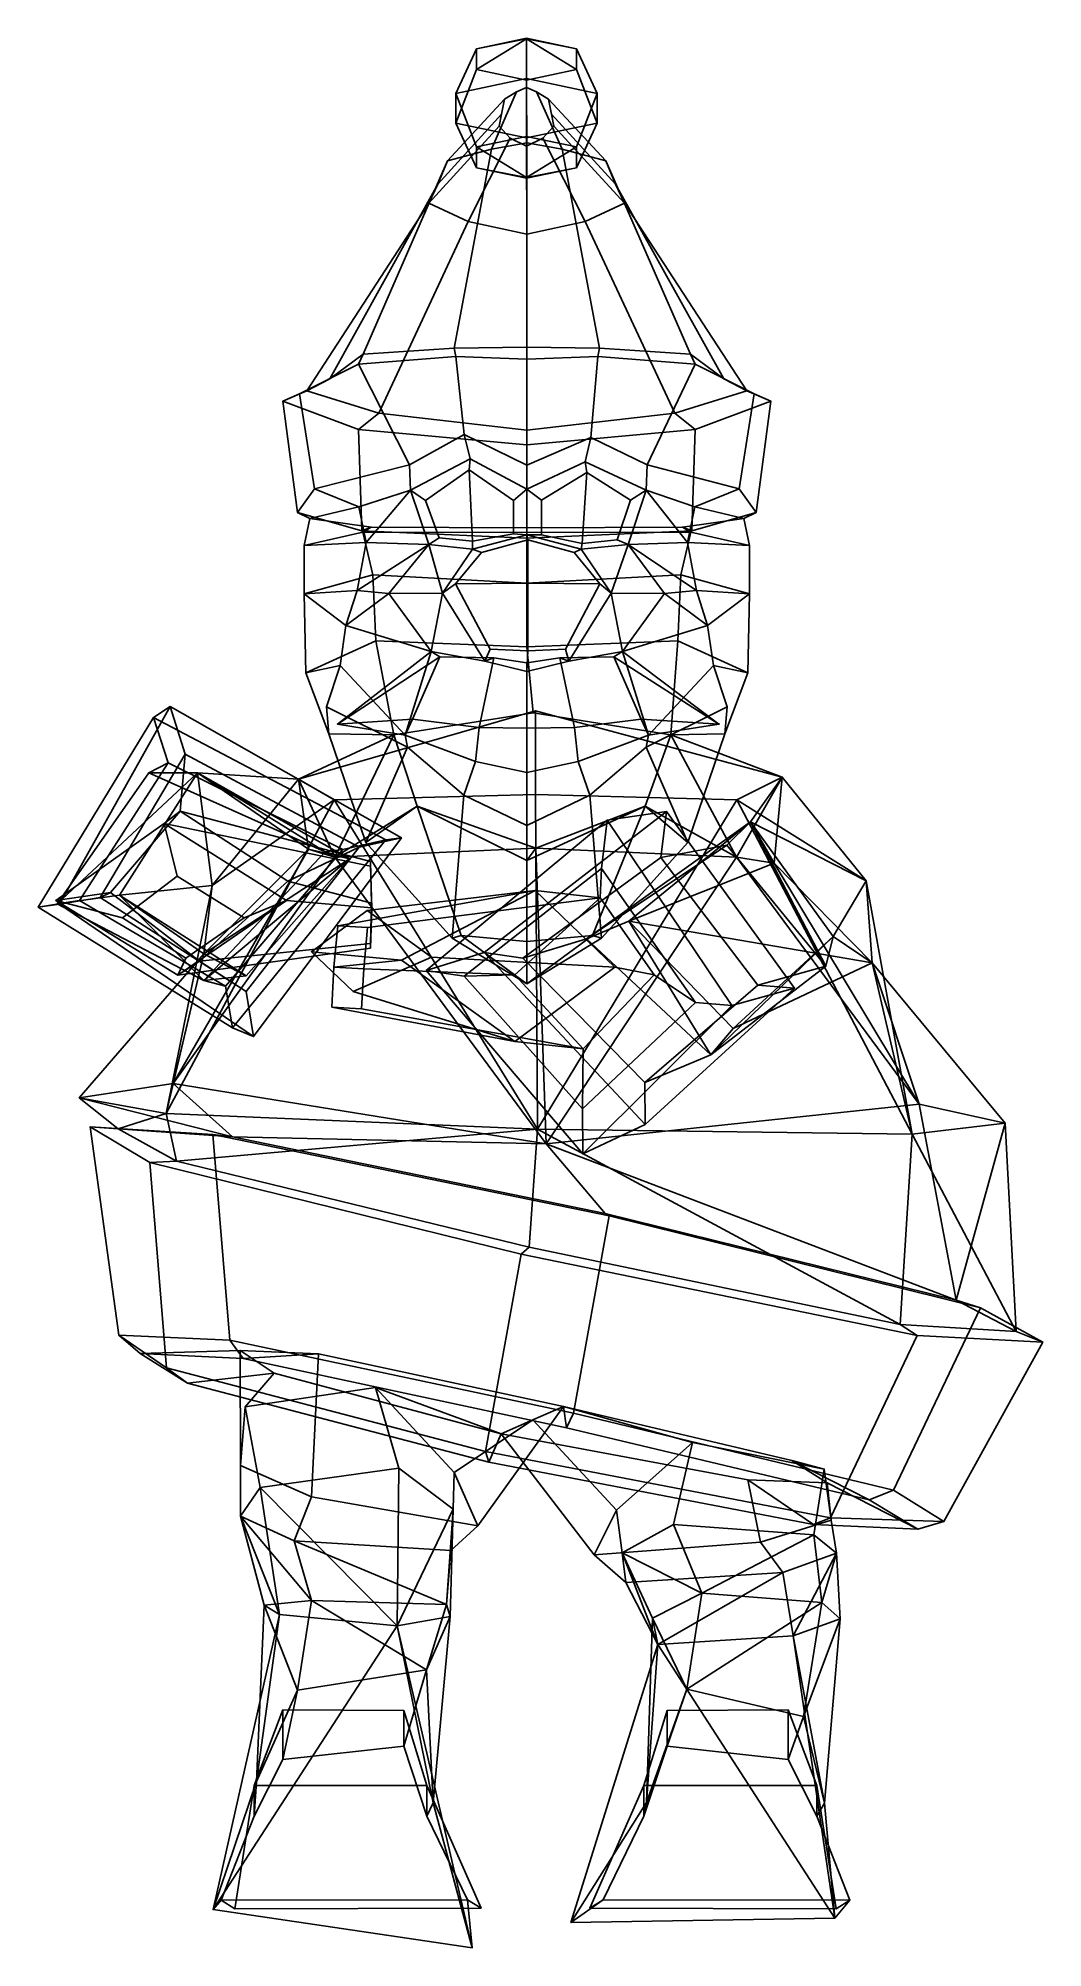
# Model space of a CAD drawing. Extents: x -137 to 136, y -164 to 357.
import ezdxf

# ---------------------------------------------------------------- set-up
doc = ezdxf.new("R2010")
doc.units = 0

msp = doc.modelspace()

# ---------------------------------------------------------------- linework, layer by layer
for p in [(-55.851849, 170.005066, 79.701439), (48.15472, 170.005066, 79.701439)]:
    msp.add_point(p)
for points in [[(-23.568027, 333.88504, -15.608808), (-17.931019, 348.453094, -12.913069), (-17.931017, 354.173004, -26.702265), (-23.568022, 341.974213, -35.109749)], [(-17.931017, 354.173004, -26.702265), (-4.322124, 357.032959, -33.596916), (-4.322122, 346.018768, -44.860191), (-23.568022, 341.974213, -35.109749)], [(-4.322131, 345.59314, -6.018468), (-4.322127, 356.856659, -17.508121), (-17.931019, 348.453094, -12.913069)], [(-17.931019, 348.453094, -12.913069), (-4.322127, 356.856659, -17.508121), (-17.931017, 354.173004, -26.702265)], [(-4.322127, 356.856659, -17.508121), (-4.322124, 357.032959, -33.596916), (-17.931017, 354.173004, -26.702265)], [(-4.322131, 345.59314, -6.018468), (9.286794, 348.453094, -12.913064), (-4.322127, 356.856659, -17.508121)], [(-4.322127, 356.856659, -17.508121), (9.286798, 354.172974, -26.702261), (-4.322124, 357.032959, -33.596916)], [(9.286794, 348.453094, -12.913064), (9.286798, 354.172974, -26.702261), (-4.322127, 356.856659, -17.508121)], [(9.286798, 354.172974, -26.702261), (14.92377, 341.974182, -35.109745), (-4.322122, 346.018768, -44.860191), (-4.322124, 357.032959, -33.596916)], [(14.923766, 333.88501, -15.608803), (14.92377, 341.974182, -35.109745), (9.286798, 354.172974, -26.702261), (9.286794, 348.453094, -12.913064)], [(-4.322131, 329.840454, -5.858391), (-4.322131, 345.59314, -6.018468), (-17.931019, 348.453094, -12.913069), (-23.568027, 333.88504, -15.608808)], [(-17.931015, 327.406097, -37.805435), (-23.568022, 341.974213, -35.109749), (-4.322122, 346.018768, -44.860191), (-4.322122, 330.266083, -44.700085)], [(-4.322131, 329.840454, -5.858391), (14.923766, 333.88501, -15.608803), (9.286794, 348.453094, -12.913064), (-4.322131, 345.59314, -6.018468)], [(9.286797, 327.406097, -37.805431), (-4.322122, 330.266083, -44.700085), (-4.322122, 346.018768, -44.860191), (14.92377, 341.974182, -35.109745)], [(-10.368038, 340.445465, -14.38076), (-11.118054, 336.335846, -16.111441), (-28.515779, 317.230652, 27.775629), (-25.837151, 323.623657, 38.336628)], [(-7.027538, 342.440765, -13.540477), (-10.368038, 340.445465, -14.38076), (-25.837151, 323.623657, 38.336628), (-13.906793, 326.727539, 43.464153)], [(-23.568027, 333.88504, -15.608808), (-23.568022, 341.974213, -35.109749), (-17.931015, 327.406097, -37.805435), (-17.931017, 321.686218, -24.016239)], [(-4.332116, 343.605194, -13.050086), (-7.027538, 342.440765, -13.540477), (-13.906793, 326.727539, 43.464153), (-4.280285, 328.538971, 46.456573)], [(-4.332116, 343.605194, -13.050086), (-4.280285, 328.538971, 46.456573), (5.346222, 326.727539, 43.464157), (-1.636694, 342.440765, -13.540476)], [(-1.636694, 342.440765, -13.540476), (5.346222, 326.727539, 43.464157), (17.276581, 323.623657, 38.336628), (1.703807, 340.445465, -14.380758)], [(1.703807, 340.445465, -14.380758), (17.276581, 323.623657, 38.336628), (19.955204, 317.230652, 27.775633), (2.453821, 336.335846, -16.111439)], [(14.923766, 333.88501, -15.608803), (9.286794, 321.686188, -24.016233), (9.286797, 327.406097, -37.805431), (14.92377, 341.974182, -35.109745)], [(-11.118054, 336.335846, -16.111441), (-11.804714, 333.020844, -17.507483), (-30.968136, 312.073792, 19.25668), (-28.515779, 317.230652, 27.775629)], [(-4.322131, 329.840454, -5.858391), (-23.568027, 333.88504, -15.608808), (-17.931017, 321.686218, -24.016239), (-4.322128, 318.826263, -17.121637)], [(-4.322131, 329.840454, -5.858391), (-4.322128, 318.826263, -17.121637), (9.286794, 321.686188, -24.016233), (14.923766, 333.88501, -15.608803)], [(2.453821, 336.335846, -16.111439), (19.955204, 317.230652, 27.775633), (22.407568, 312.073792, 19.256683), (3.140483, 333.020844, -17.507481)], [(-11.804714, 333.020844, -17.507483), (-8.80377, 329.780365, -18.872124), (-20.250475, 307.032806, 10.929214), (-30.968136, 312.073792, 19.25668)], [(-4.252287, 272.82196, 89.103973), (-4.280285, 328.538971, 46.456573), (-13.906793, 326.727539, 43.464153), (-24.04055, 272.490723, 81.676292)], [(-8.80377, 329.780365, -18.872124), (-4.332118, 327.59726, -19.7915), (-4.280288, 303.636749, 5.319067), (-20.250475, 307.032806, 10.929214)], [(-4.322134, 319.002533, -33.210381), (-17.931015, 327.406097, -37.805435), (-4.322122, 330.266083, -44.700085)], [(0.139535, 329.780334, -18.872124), (11.689899, 307.032806, 10.929216), (-4.280288, 303.636749, 5.319067), (-4.332118, 327.59726, -19.7915)], [(-4.322134, 319.002533, -33.210381), (-4.322122, 330.266083, -44.700085), (9.286797, 327.406097, -37.805431)], [(-4.252287, 272.82196, 89.103973), (15.535973, 272.490723, 81.676292), (5.346222, 326.727539, 43.464157), (-4.280285, 328.538971, 46.456573)], [(3.140483, 333.020844, -17.507481), (22.407568, 312.073792, 19.256683), (11.689899, 307.032806, 10.929216), (0.139535, 329.780334, -18.872124)], [(-57.941387, 264.14978, 41.363861), (-48.900856, 270.84729, 68.81105), (-25.837151, 323.623657, 38.336628), (-28.515779, 317.230652, 27.775629)], [(-48.900856, 270.84729, 68.81105), (-24.04055, 272.490723, 81.676292), (-13.906793, 326.727539, 43.464153), (-25.837151, 323.623657, 38.336628)], [(-17.931017, 321.686218, -24.016239), (-17.931015, 327.406097, -37.805435), (-4.322134, 319.002533, -33.210381)], [(9.286794, 321.686188, -24.016233), (-4.322134, 319.002533, -33.210381), (9.286797, 327.406097, -37.805431)], [(40.396286, 270.84729, 68.81105), (17.276581, 323.623657, 38.336628), (5.346222, 326.727539, 43.464157), (15.535973, 272.490723, 81.676292)], [(49.436817, 264.14978, 41.363861), (19.955204, 317.230652, 27.775633), (17.276581, 323.623657, 38.336628), (40.396286, 270.84729, 68.81105)], [(-4.322128, 318.826263, -17.121637), (-17.931017, 321.686218, -24.016239), (-4.322134, 319.002533, -33.210381)], [(-4.322128, 318.826263, -17.121637), (-4.322134, 319.002533, -33.210381), (9.286794, 321.686188, -24.016233)], [(-64.211327, 260.835327, 18.395662), (-57.941387, 264.14978, 41.363861), (-28.515779, 317.230652, 27.775629), (-30.968136, 312.073792, 19.25668)], [(55.706757, 260.835327, 18.395662), (22.407568, 312.073792, 19.256683), (19.955204, 317.230652, 27.775633), (49.436817, 264.14978, 41.363861)], [(-44.623413, 254.756226, -2.34332), (-64.211327, 260.835327, 18.395662), (-30.968136, 312.073792, 19.25668), (-20.250475, 307.032806, 10.929214)], [(36.118835, 254.756226, -2.34332), (11.689899, 307.032806, 10.929216), (22.407568, 312.073792, 19.256683), (55.706757, 260.835327, 18.395662)], [(-4.252287, 250.190887, -21.311735), (-44.623413, 254.756226, -2.34332), (-20.250475, 307.032806, 10.929214), (-4.280288, 303.636749, 5.319067)], [(-4.252287, 250.190887, -21.311735), (-4.280288, 303.636749, 5.319067), (11.689899, 307.032806, 10.929216), (36.118835, 254.756226, -2.34332)], [(-50.143208, 268.168152, 73.422691), (-48.900856, 270.84729, 68.81105), (-57.941387, 264.14978, 41.363861), (-66.240067, 260.093445, 42.773811)], [(-23.651886, 270.233246, 86.581627), (-24.04055, 272.490723, 81.676292), (-48.900856, 270.84729, 68.81105), (-50.143208, 268.168152, 73.422691)], [(-4.252287, 269.485077, 92.697128), (-4.252287, 272.82196, 89.103973), (-24.04055, 272.490723, 81.676292), (-23.651886, 270.233246, 86.581627)], [(-4.252287, 269.485077, 92.697128), (15.147308, 270.233246, 86.581627), (15.535973, 272.490723, 81.676292), (-4.252287, 272.82196, 89.103973)], [(15.147308, 270.233246, 86.581627), (41.638638, 268.168121, 73.422691), (40.396286, 270.84729, 68.81105), (15.535973, 272.490723, 81.676292)], [(41.638638, 268.168121, 73.422691), (57.735493, 260.093445, 42.773811), (49.436817, 264.14978, 41.363861), (40.396286, 270.84729, 68.81105)], [(-36.235794, 240.71051, 79.675201), (-50.143208, 268.168152, 73.422691), (-66.240067, 260.093445, 42.773811), (-62.193001, 234.138611, 61.115154)], [(-21.295059, 248.956299, 90.789642), (-23.651886, 270.233246, 86.581627), (-50.143208, 268.168152, 73.422691), (-36.235794, 240.71051, 79.675201)], [(-4.252288, 240.62735, 95.013657), (-4.252287, 269.485077, 92.697128), (-23.651886, 270.233246, 86.581627), (-21.295059, 248.956299, 90.789642)], [(-4.252288, 240.62735, 95.013657), (13.194208, 248.151917, 90.860016), (15.147308, 270.233246, 86.581627), (-4.252287, 269.485077, 92.697128)], [(13.194208, 248.151917, 90.860016), (28.60326, 240.71051, 79.675209), (41.638638, 268.168121, 73.422691), (15.147308, 270.233246, 86.581627)], [(28.60326, 240.71051, 79.675209), (53.688435, 234.138611, 61.115154), (57.735493, 260.093445, 42.773811), (41.638638, 268.168121, 73.422691)], [(-66.240067, 260.093445, 42.773811), (-57.941387, 264.14978, 41.363861), (-64.211327, 260.835327, 18.395662), (-70.765755, 258.082458, 16.972063)], [(-70.765755, 258.082458, 16.972063), (-64.211327, 260.835327, 18.395662), (-44.623413, 254.756226, -2.34332), (-50.15213, 250.305054, -5.777144)], [(62.261185, 258.082458, 16.972063), (41.647556, 250.305054, -5.777144), (36.118835, 254.756226, -2.34332), (55.706757, 260.835327, 18.395662)], [(57.735493, 260.093445, 42.773811), (62.261185, 258.082458, 16.972063), (55.706757, 260.835327, 18.395662), (49.436817, 264.14978, 41.363861)], [(-62.193001, 234.138611, 61.115154), (-66.240067, 260.093445, 42.773811), (-70.765755, 258.082458, 16.972063), (-66.766418, 227.699249, 23.813349)], [(-66.766418, 227.699249, 23.813349), (-70.765755, 258.082458, 16.972063), (-50.15213, 250.305054, -5.777144), (-49.256802, 222.692017, -2.000514)], [(58.261848, 227.699249, 23.813349), (40.752232, 222.692017, -2.000514), (41.647556, 250.305054, -5.777144), (62.261185, 258.082458, 16.972063)], [(53.688435, 234.138611, 61.115154), (58.261848, 227.699249, 23.813349), (62.261185, 258.082458, 16.972063), (57.735493, 260.093445, 42.773811)], [(-50.15213, 250.305054, -5.777144), (-44.623413, 254.756226, -2.34332), (-4.252287, 250.190887, -21.311735), (-4.252288, 246.19223, -25.531263)], [(-49.256802, 222.692017, -2.000514), (-50.15213, 250.305054, -5.777144), (-4.252288, 246.19223, -25.531263), (-4.252288, 220.68399, -21.668451)], [(41.647556, 250.305054, -5.777144), (-4.252288, 246.19223, -25.531263), (-4.252287, 250.190887, -21.311735), (36.118835, 254.756226, -2.34332)], [(40.752232, 222.692017, -2.000514), (-4.252288, 220.68399, -21.668451), (-4.252288, 246.19223, -25.531263), (41.647556, 250.305054, -5.777144)], [(-21.295059, 248.956299, 90.789642), (-36.235794, 240.71051, 79.675201), (-35.943085, 233.777161, 78.175217), (-19.726368, 242.31015, 90.138809)], [(-4.252288, 240.62735, 95.013657), (-21.295059, 248.956299, 90.789642), (-19.726368, 242.31015, 90.138809), (-4.252288, 234.019012, 92.289955)], [(-4.252288, 240.62735, 95.013657), (-4.252288, 234.019012, 92.289955), (11.625514, 241.503296, 90.152885), (13.194208, 248.151917, 90.860016)], [(13.194208, 248.151917, 90.860016), (11.625514, 241.503296, 90.152885), (28.310547, 233.777161, 78.175217), (28.60326, 240.71051, 79.675209)], [(-50.027462, 229.200592, 61.535648), (-35.943085, 233.777161, 78.175217), (-36.235794, 240.71051, 79.675201), (-62.193001, 234.138611, 61.115154)], [(-19.985216, 239.337585, 87.676003), (-19.726368, 242.31015, 90.138809), (-35.943085, 233.777161, 78.175217), (-31.922348, 230.968872, 77.860428)], [(-19.985216, 239.337585, 87.676003), (-7.837343, 230.965698, 89.302032), (-4.252288, 234.019012, 92.289955), (-19.726368, 242.31015, 90.138809)], [(12.132386, 238.642456, 87.474953), (11.625514, 241.503296, 90.152885), (-4.252288, 234.019012, 92.289955), (-0.214095, 231.084961, 89.482346)], [(12.132386, 238.642456, 87.474953), (24.051731, 231.088379, 75.356934), (28.310547, 233.777161, 78.175217), (11.625514, 241.503296, 90.152885)], [(41.522888, 229.200592, 61.535648), (53.688435, 234.138611, 61.115154), (28.60326, 240.71051, 79.675209), (28.310547, 233.777161, 78.175217)], [(-19.085859, 219.844482, 85.846474), (-19.985216, 239.337585, 87.676003), (-31.922348, 230.968872, 77.860428), (-28.175346, 220.779053, 80.75425)], [(-7.837343, 230.965698, 89.302032), (-19.985216, 239.337585, 87.676003), (-19.085859, 219.844482, 85.846474), (-7.837343, 221.84845, 90.146233)], [(-0.214095, 231.084961, 89.482346), (-0.214095, 221.580353, 90.52459), (10.815372, 219.232117, 85.216263), (12.132386, 238.642456, 87.474953)], [(10.815372, 219.232117, 85.216263), (20.377697, 220.228149, 78.929543), (24.051731, 231.088379, 75.356934), (12.132386, 238.642456, 87.474953)], [(-62.193001, 234.138611, 61.115154), (-66.766418, 227.699249, 23.813349), (-63.460876, 226.036133, 24.619392), (-50.027462, 229.200592, 61.535648)], [(-50.027462, 229.200592, 61.535648), (-63.460876, 226.036133, 24.619392), (-64.965286, 218.6828, 25.668465), (-48.05471, 219.498962, 61.862309)], [(-48.05471, 219.498962, 61.862309), (-35.943085, 233.777161, 78.175217), (-50.027462, 229.200592, 61.535648)], [(-31.012817, 218.938354, 81.755592), (-35.943085, 233.777161, 78.175217), (-48.05471, 219.498962, 61.862309)], [(-28.175346, 220.779053, 80.75425), (-31.922348, 230.968872, 77.860428), (-35.943085, 233.777161, 78.175217), (-31.012817, 218.938354, 81.755592)], [(-7.837343, 221.84845, 90.146233), (-4.252288, 221.601013, 93.350632), (-4.252288, 234.019012, 92.289955), (-7.837343, 230.965698, 89.302032)], [(-0.214095, 221.580353, 90.52459), (-0.214095, 231.084961, 89.482346), (-4.252288, 234.019012, 92.289955), (-4.252288, 221.601013, 93.350632)], [(20.377697, 220.228149, 78.929543), (23.380281, 218.938354, 81.755592), (28.310547, 233.777161, 78.175217), (24.051731, 231.088379, 75.356934)], [(23.380281, 218.938354, 81.755592), (39.550133, 219.498962, 61.862309), (28.310547, 233.777161, 78.175217)], [(39.550133, 219.498962, 61.862309), (41.522888, 229.200592, 61.535648), (28.310547, 233.777161, 78.175217)], [(41.522888, 229.200592, 61.535648), (39.550133, 219.498962, 61.862309), (56.460712, 218.6828, 25.668465), (54.95631, 226.036133, 24.619392)], [(53.688435, 234.138611, 61.115154), (41.522888, 229.200592, 61.535648), (54.95631, 226.036133, 24.619392), (58.261848, 227.699249, 23.813349)], [(-66.766418, 227.699249, 23.813349), (-49.256802, 222.692017, -2.000514), (-46.670673, 223.740845, -1.693617), (-63.460876, 226.036133, 24.619392)], [(-64.965286, 218.6828, 25.668465), (-63.460876, 226.036133, 24.619392), (-46.670673, 223.740845, -1.693617), (-48.983036, 222.362183, -4.121176)], [(58.261848, 227.699249, 23.813349), (54.95631, 226.036133, 24.619392), (38.166103, 223.740845, -1.693617), (40.752232, 222.692017, -2.000514)], [(56.460712, 218.6828, 25.668465), (40.478458, 222.362183, -4.121176), (38.166103, 223.740845, -1.693617), (54.95631, 226.036133, 24.619392)], [(-64.987068, 205.488892, 27.847399), (-64.965286, 218.6828, 25.668465), (-48.983036, 222.362183, -4.121176), (-46.238258, 210.665131, -5.604905)], [(-48.05471, 219.498962, 61.862309), (-64.965286, 218.6828, 25.668465), (-64.987068, 205.488892, 27.847399), (-50.496479, 206.39978, 61.711132)], [(-50.496479, 206.39978, 61.711132), (-31.012817, 218.938354, 81.755592), (-48.05471, 219.498962, 61.862309)], [(-41.842503, 205.583069, 84.932144), (-31.012817, 218.938354, 81.755592), (-50.496479, 206.39978, 61.711132)], [(-49.256802, 222.692017, -2.000514), (-4.252288, 220.68399, -21.668451), (-4.252288, 223.514313, -18.853022), (-46.670673, 223.740845, -1.693617)], [(-48.983036, 222.362183, -4.121176), (-46.670673, 223.740845, -1.693617), (-4.252288, 223.514313, -18.853022), (-4.252287, 222.288025, -19.198816)], [(-46.238258, 210.665131, -5.604905), (-48.983036, 222.362183, -4.121176), (-4.252287, 222.288025, -19.198816), (-4.252286, 208.411804, -17.739502)], [(-41.842503, 205.583069, 84.932144), (-27.210743, 205.736389, 87.966576), (-31.012817, 218.938354, 81.755592)], [(-19.085859, 219.844482, 85.846474), (-28.175346, 220.779053, 80.75425), (-31.012817, 218.938354, 81.755592), (-19.052967, 217.65744, 88.042305)], [(-27.210743, 205.736389, 87.966576), (-19.052967, 217.65744, 88.042305), (-31.012817, 218.938354, 81.755592)], [(-3.993906, 208.397766, 111.87249), (-3.993906, 220.214661, 107.742462), (-16.616779, 216.780396, 104.225945), (-23.693108, 208.216064, 105.423279)], [(-19.085859, 219.844482, 85.846474), (-19.052967, 217.65744, 88.042305), (-4.252288, 221.601013, 93.350632), (-7.837343, 221.84845, 90.146233)], [(-3.993906, 220.214661, 107.742462), (-4.252288, 221.601013, 93.350632), (-19.052967, 217.65744, 88.042305), (-16.616779, 216.780396, 104.225945)], [(40.752232, 222.692017, -2.000514), (38.166103, 223.740845, -1.693617), (-4.252288, 223.514313, -18.853022), (-4.252288, 220.68399, -21.668451)], [(40.478458, 222.362183, -4.121176), (-4.252287, 222.288025, -19.198816), (-4.252288, 223.514313, -18.853022), (38.166103, 223.740845, -1.693617)], [(-3.993906, 220.214661, 107.742462), (8.628967, 216.780396, 104.225945), (10.548391, 217.65744, 88.042305), (-4.252288, 221.601013, 93.350632)], [(10.815372, 219.232117, 85.216263), (-0.214095, 221.580353, 90.52459), (-4.252288, 221.601013, 93.350632), (10.548391, 217.65744, 88.042305)], [(37.733685, 210.665131, -5.604905), (-4.252286, 208.411804, -17.739502), (-4.252287, 222.288025, -19.198816), (40.478458, 222.362183, -4.121176)], [(-3.993906, 208.397766, 111.87249), (15.705296, 208.216064, 105.423279), (8.628967, 216.780396, 104.225945), (-3.993906, 220.214661, 107.742462)], [(10.815372, 219.232117, 85.216263), (10.548391, 217.65744, 88.042305), (23.380281, 218.938354, 81.755592), (20.377697, 220.228149, 78.929543)], [(18.706169, 205.736389, 87.966576), (23.380281, 218.938354, 81.755592), (10.548391, 217.65744, 88.042305)], [(33.337929, 205.583069, 84.932144), (23.380281, 218.938354, 81.755592), (18.706169, 205.736389, 87.966576)], [(41.991909, 206.39978, 61.711132), (39.550133, 219.498962, 61.862309), (23.380281, 218.938354, 81.755592)], [(33.337929, 205.583069, 84.932144), (41.991909, 206.39978, 61.711132), (23.380281, 218.938354, 81.755592)], [(56.482498, 205.488892, 27.847397), (37.733685, 210.665131, -5.604905), (40.478458, 222.362183, -4.121176), (56.460712, 218.6828, 25.668465)], [(39.550133, 219.498962, 61.862309), (41.991909, 206.39978, 61.711132), (56.482498, 205.488892, 27.847397), (56.460712, 218.6828, 25.668465)], [(-23.693108, 208.216064, 105.423279), (-16.616779, 216.780396, 104.225945), (-19.052967, 217.65744, 88.042305), (-27.210743, 205.736389, 87.966576)], [(15.705296, 208.216064, 105.423279), (18.706169, 205.736389, 87.966576), (10.548391, 217.65744, 88.042305), (8.628967, 216.780396, 104.225945)], [(-64.550713, 183.934631, 29.210085), (-64.987068, 205.488892, 27.847399), (-46.238258, 210.665131, -5.604905), (-45.445541, 192.67746, -2.694059)], [(-45.445541, 192.67746, -2.694059), (-46.238258, 210.665131, -5.604905), (-4.252286, 208.411804, -17.739502), (-4.252286, 191.051758, -13.308343)], [(-3.993906, 189.946594, 105.817612), (-3.993906, 208.397766, 111.87249), (-23.693108, 208.216064, 105.423279), (-14.26878, 190.468079, 100.587585)], [(36.940968, 192.67746, -2.694059), (-4.252286, 191.051758, -13.308343), (-4.252286, 208.411804, -17.739502), (37.733685, 210.665131, -5.604905)], [(-3.993906, 189.946594, 105.817612), (6.280969, 190.468079, 100.587585), (15.705296, 208.216064, 105.423279), (-3.993906, 208.397766, 111.87249)], [(56.046146, 183.934631, 29.210083), (36.940968, 192.67746, -2.694059), (37.733685, 210.665131, -5.604905), (56.482498, 205.488892, 27.847397)], [(-50.496479, 206.39978, 61.711132), (-64.987068, 205.488892, 27.847399), (-53.562553, 196.876404, 61.154354)], [(-55.168297, 185.946533, 61.333057), (-53.562553, 196.876404, 61.154354), (-64.987068, 205.488892, 27.847399), (-64.550713, 183.934631, 29.210085)], [(-53.562553, 196.876404, 61.154354), (-41.842503, 205.583069, 84.932144), (-50.496479, 206.39978, 61.711132)], [(-30.345882, 189.769714, 81.814713), (-41.842503, 205.583069, 84.932144), (-53.562553, 196.876404, 61.154354)], [(-30.345882, 189.769714, 81.814713), (-27.210743, 205.736389, 87.966576), (-41.842503, 205.583069, 84.932144)], [(-15.718748, 187.149353, 87.71785), (-27.210743, 205.736389, 87.966576), (-30.345882, 189.769714, 81.814713)], [(-14.26878, 190.468079, 100.587585), (-23.693108, 208.216064, 105.423279), (-27.210743, 205.736389, 87.966576), (-15.718748, 187.149353, 87.71785)], [(6.280969, 190.468079, 100.587585), (7.214173, 187.149353, 87.71785), (18.706169, 205.736389, 87.966576), (15.705296, 208.216064, 105.423279)], [(7.214173, 187.149353, 87.71785), (21.841309, 189.769714, 81.814713), (18.706169, 205.736389, 87.966576)], [(21.841309, 189.769714, 81.814713), (33.337929, 205.583069, 84.932144), (18.706169, 205.736389, 87.966576)], [(21.841309, 189.769714, 81.814713), (45.057983, 196.876404, 61.154354), (33.337929, 205.583069, 84.932144)], [(45.057983, 196.876404, 61.154354), (41.991909, 206.39978, 61.711132), (33.337929, 205.583069, 84.932144)], [(41.991909, 206.39978, 61.711132), (45.057983, 196.876404, 61.154354), (56.482498, 205.488892, 27.847397)], [(46.663727, 185.946533, 61.333057), (56.046146, 183.934631, 29.210083), (56.482498, 205.488892, 27.847397), (45.057983, 196.876404, 61.154354)], [(-58.222172, 167.322968, 33.319195), (-64.550713, 183.934631, 29.210085), (-45.445541, 192.67746, -2.694059), (-40.46949, 167.044861, 24.434668)], [(-55.168297, 185.946533, 61.333057), (-37.453892, 166.943756, 88.124062), (-30.345882, 189.769714, 81.814713), (-53.562553, 196.876404, 61.154354)], [(-40.46949, 167.044861, 24.434668), (-45.445541, 192.67746, -2.694059), (-4.252286, 191.051758, -13.308343), (-2.550145, 173.050995, 3.056238)], [(35.014572, 167.044861, 24.434668), (-2.550145, 173.050995, 3.056238), (-4.252286, 191.051758, -13.308343), (36.940968, 192.67746, -2.694059)], [(46.663727, 185.946533, 61.333057), (45.057983, 196.876404, 61.154354), (21.841309, 189.769714, 81.814713), (28.949316, 166.943756, 88.124062)], [(49.717598, 167.322968, 33.319195), (35.014572, 167.044861, 24.434668), (36.940968, 192.67746, -2.694059), (56.046146, 183.934631, 29.210083)], [(-27.979692, 188.34906, 95.814934), (-30.345882, 189.769714, 81.814713), (-55.851849, 170.005066, 79.701439)], [(-55.851849, 170.005066, 79.701439), (-30.345882, 189.769714, 81.814713), (-37.453892, 166.943756, 88.124062)], [(-35.456894, 171.300354, 98.208954), (-27.979692, 188.34906, 95.814934), (-55.851849, 170.005066, 79.701439)], [(-13.282322, 188.086792, 95.932045), (-27.979692, 188.34906, 95.814934), (-35.456894, 171.300354, 98.208954), (-17.243275, 169.109039, 106.876518)], [(-27.979692, 188.34906, 95.814934), (-13.282322, 188.086792, 95.932045), (-15.718748, 187.149353, 87.71785), (-30.345882, 189.769714, 81.814713)], [(-17.243275, 169.109039, 106.876518), (-4.252288, 168.905579, 107.560226), (-4.252288, 186.672791, 98.680618), (-13.282322, 188.086792, 95.932045)], [(-3.993906, 189.946594, 105.817612), (-14.26878, 190.468079, 100.587585), (-15.718748, 187.149353, 87.71785), (-4.252288, 184.362, 93.637337)], [(-4.252288, 186.672791, 98.680618), (-4.252288, 184.362, 93.637337), (-15.718748, 187.149353, 87.71785), (-13.282322, 188.086792, 95.932045)], [(-3.993906, 189.946594, 105.817612), (-4.252288, 184.362, 93.637337), (7.214173, 187.149353, 87.71785), (6.280969, 190.468079, 100.587585)], [(8.738699, 169.109039, 106.876518), (4.777748, 188.086792, 95.932045), (-4.252288, 186.672791, 98.680618), (-4.252288, 168.905579, 107.560226)], [(-4.252288, 186.672791, 98.680618), (4.777748, 188.086792, 95.932045), (7.214173, 187.149353, 87.71785), (-4.252288, 184.362, 93.637337)], [(19.475119, 188.34906, 95.814934), (21.841309, 189.769714, 81.814713), (7.214173, 187.149353, 87.71785), (4.777748, 188.086792, 95.932045)], [(4.777748, 188.086792, 95.932045), (8.738699, 169.109039, 106.876518), (26.95232, 171.300354, 98.208954), (19.475119, 188.34906, 95.814934)], [(19.475119, 188.34906, 95.814934), (48.15472, 170.005066, 79.701439), (21.841309, 189.769714, 81.814713)], [(26.95232, 171.300354, 98.208954), (48.15472, 170.005066, 79.701439), (19.475119, 188.34906, 95.814934)], [(48.15472, 170.005066, 79.701439), (28.949316, 166.943756, 88.124062), (21.841309, 189.769714, 81.814713)], [(-58.222172, 167.322968, 33.319195), (-58.891521, 174.688446, 64.503334), (-55.168297, 185.946533, 61.333057), (-64.550713, 183.934631, 29.210085)], [(-55.168297, 185.946533, 61.333057), (-58.891521, 174.688446, 64.503334), (-36.770721, 163.722015, 79.112877), (-37.453892, 166.943756, 88.124062)], [(46.663727, 185.946533, 61.333057), (28.949316, 166.943756, 88.124062), (28.266146, 163.722015, 79.112877), (50.386955, 174.688446, 64.503334)], [(49.717598, 167.322968, 33.319195), (56.046146, 183.934631, 29.210083), (46.663727, 185.946533, 61.333057), (50.386955, 174.688446, 64.503334)], [(-131.727722, 120.901276, 221.834839), (-101.518349, 174.792542, 214.944519), (-106.070351, 171.786072, 183.011719), (-137.495758, 120.061768, 189.230545)], [(-131.727722, 120.901276, 221.834839), (-120.628204, 122.756409, 220.071991), (-97.430016, 161.812012, 214.656235), (-101.518349, 174.792542, 214.944519)], [(-42.670837, 138.455994, 174.103043), (-106.070351, 171.786072, 183.011719), (-101.518349, 174.792542, 214.944519), (-38.427193, 138.999817, 206.950531)], [(-38.427193, 138.999817, 206.950531), (-101.518349, 174.792542, 214.944519), (-97.430016, 161.812012, 214.656235), (-49.945984, 136.467407, 208.796005)], [(-1.853932, 173.5802, 2.909241), (-1.857344, 150.847229, -48.103306), (-56.752666, 149.363831, -39.122646), (-66.506279, 154.952087, -4.221287)], [(-1.853932, 173.5802, 2.909241), (-66.506279, 154.952087, -4.221287), (-40.46949, 167.044861, 24.434668), (-2.550145, 173.050995, 3.056238)], [(-36.770721, 163.722015, 79.112877), (-58.891521, 174.688446, 64.503334), (-58.222172, 167.322968, 33.319195), (-48.144104, 137.675507, 49.313625)], [(-2.550145, 173.050995, 3.056238), (35.014572, 167.044861, 24.434668), (65.36409, 155.550018, -5.116136), (-1.853932, 173.5802, 2.909241)], [(-1.853932, 173.5802, 2.909241), (65.36409, 155.550018, -5.116136), (53.064346, 149.363831, -39.12265), (-1.857344, 150.847229, -48.103306)], [(28.266146, 163.722015, 79.112877), (39.63953, 137.675507, 49.313622), (49.717598, 167.322968, 33.319195), (50.386955, 174.688446, 64.503334)], [(-137.495758, 120.061768, 189.230545), (-106.070351, 171.786072, 183.011719), (-102.089661, 159.412109, 182.724014), (-126.221329, 121.904907, 187.441025)], [(-42.670837, 138.455994, 174.103043), (-54.38427, 135.839905, 175.980804), (-102.089661, 159.412109, 182.724014), (-106.070351, 171.786072, 183.011719)], [(-66.506279, 154.952087, -4.221287), (-56.614574, 133.672485, 56.450962), (-40.46949, 167.044861, 24.434668)], [(-48.144104, 137.675507, 49.313625), (-58.222172, 167.322968, 33.319195), (-40.46949, 167.044861, 24.434668), (-34.131485, 147.612518, 49.828636)], [(-56.614574, 133.672485, 56.450962), (-34.131485, 147.612518, 49.828636), (-40.46949, 167.044861, 24.434668)], [(-37.453892, 166.943756, 88.124062), (-35.456894, 171.300354, 98.208954), (-55.851849, 170.005066, 79.701439)], [(-17.243275, 169.109039, 106.876518), (-35.456894, 171.300354, 98.208954), (-37.453892, 166.943756, 88.124062), (-18.244902, 159.809998, 96.970886)], [(-21.427197, 150.658508, 99.018745), (-18.244902, 159.809998, 96.970886), (-37.453892, 166.943756, 88.124062), (-36.770721, 163.722015, 79.112877)], [(-4.252288, 168.905579, 107.560226), (-17.243275, 169.109039, 106.876518), (-18.244902, 159.809998, 96.970886), (-4.252288, 156.843201, 102.442261)], [(-4.252288, 168.905579, 107.560226), (-4.252288, 156.843201, 102.442261), (9.740326, 159.809998, 96.970886), (8.738699, 169.109039, 106.876518)], [(8.738699, 169.109039, 106.876518), (9.740326, 159.809998, 96.970886), (28.949316, 166.943756, 88.124062), (26.95232, 171.300354, 98.208954)], [(12.922619, 150.658508, 99.018745), (28.266146, 163.722015, 79.112877), (28.949316, 166.943756, 88.124062), (9.740326, 159.809998, 96.970886)], [(28.949316, 166.943756, 88.124062), (48.15472, 170.005066, 79.701439), (26.95232, 171.300354, 98.208954)], [(39.63953, 137.675507, 49.313622), (28.055975, 147.612518, 49.828636), (35.014572, 167.044861, 24.434668), (49.717598, 167.322968, 33.319195)], [(52.935226, 133.672485, 56.450962), (35.014572, 167.044861, 24.434668), (28.055975, 147.612518, 49.828636)], [(65.36409, 155.550018, -5.116136), (35.014572, 167.044861, 24.434668), (52.935226, 133.672485, 56.450962)], [(-117.736084, 124.09613, 217.701233), (-98.754608, 146.284485, 216.841705), (-97.430016, 161.812012, 214.656235), (-120.628204, 122.756409, 220.071991)], [(-69.398521, 127.158264, 215.151855), (-49.945984, 136.467407, 208.796005), (-97.430016, 161.812012, 214.656235), (-98.754608, 146.284485, 216.841705)], [(-24.612322, 111.673981, 81.065536), (-21.427197, 150.658508, 99.018745), (-36.770721, 163.722015, 79.112877), (-48.144104, 137.675507, 49.313625)], [(16.107746, 111.673981, 81.065536), (39.63953, 137.675507, 49.313622), (28.266146, 163.722015, 79.112877), (12.922619, 150.658508, 99.018745)], [(-126.221329, 121.904907, 187.441025), (-102.089661, 159.412109, 182.724014), (-107.295982, 156.730652, 147.045578), (-132.321091, 120.976196, 151.854218)], [(-132.321091, 120.976196, 151.854218), (-107.295982, 156.730652, 147.045578), (-94.083649, 156.6745, 94.594482)], [(-132.321091, 120.976196, 151.854218), (-94.083649, 156.6745, 94.594482), (-115.28289, 123.36142, 101.201172)], [(-90.060806, 126.025726, -24.085484), (-115.28289, 123.36142, 101.201172), (-94.083649, 156.6745, 94.594482)], [(-107.295982, 156.730652, 147.045578), (-102.089661, 159.412109, 182.724014), (-54.38427, 135.839905, 175.980804), (-59.224575, 135.155518, 140.193069)], [(-59.224575, 135.155518, 140.193069), (-94.083649, 156.6745, 94.594482), (-107.295982, 156.730652, 147.045578)], [(-63.803818, 135.921509, 33.37706), (-66.506279, 154.952087, -4.221287), (-94.083649, 156.6745, 94.594482)], [(-63.803818, 135.921509, 33.37706), (-94.083649, 156.6745, 94.594482), (-52.60862, 133.277039, 91.114647)], [(-90.060806, 126.025726, -24.085484), (-94.083649, 156.6745, 94.594482), (-66.506279, 154.952087, -4.221287)], [(-59.224575, 135.155518, 140.193069), (-52.60862, 133.277039, 91.114647), (-94.083649, 156.6745, 94.594482)], [(-4.252288, 142.313019, 105.384956), (-4.252288, 156.843201, 102.442261), (-18.244902, 159.809998, 96.970886), (-21.427197, 150.658508, 99.018745)], [(-4.252288, 142.313019, 105.384956), (12.922619, 150.658508, 99.018745), (9.740326, 159.809998, 96.970886), (-4.252288, 156.843201, 102.442261)], [(-90.060806, 126.025726, -24.085484), (-66.506279, 154.952087, -4.221287), (-56.752666, 149.363831, -39.122646)], [(-63.803818, 135.921509, 33.37706), (-56.614574, 133.672485, 56.450962), (-66.506279, 154.952087, -4.221287)], [(63.22155, 132.096375, 26.505863), (65.36409, 155.550018, -5.116136), (52.935226, 133.672485, 56.450962)], [(88.276642, 127.273773, -22.666855), (53.064346, 149.363831, -39.12265), (65.36409, 155.550018, -5.116136)], [(63.22155, 132.096375, 26.505863), (56.751949, 143.367889, 91.192322), (65.36409, 155.550018, -5.116136)], [(88.276642, 127.273773, -22.666855), (65.36409, 155.550018, -5.116136), (56.751949, 143.367889, 91.192322)], [(-132.721466, 121.892212, 255.787415), (-103.115784, 142.93042, 256.388367), (-98.754608, 146.284485, 216.841705), (-117.736084, 124.09613, 217.701233)], [(-46.903427, 131.259644, 271.033905), (-46.876949, 132.506775, 258.153442), (-98.754608, 146.284485, 216.841705), (-103.115784, 142.93042, 256.388367)], [(-102.632454, 63.812912, -69.426804), (-56.752666, 149.363831, -39.122646), (-1.302446, 59.524277, -105.223618)], [(-102.632454, 63.812912, -69.426804), (-90.060806, 126.025726, -24.085484), (-56.752666, 149.363831, -39.122646)], [(-46.594517, 121.147919, 257.889252), (-69.398521, 127.158264, 215.151855), (-98.754608, 146.284485, 216.841705), (-46.876949, 132.506775, 258.153442)], [(-1.302446, 59.524277, -105.223618), (-56.752666, 149.363831, -39.122646), (-1.857344, 150.847229, -48.103306)], [(-1.823221, 136.203613, 63.565125), (-34.131485, 147.612518, 49.828636), (-56.614574, 133.672485, 56.450962)], [(-24.612322, 111.673981, 81.065536), (-48.144104, 137.675507, 49.313625), (-34.131485, 147.612518, 49.828636), (-22.193377, 112.366272, 65.158852)], [(-22.193377, 112.366272, 65.158852), (-34.131485, 147.612518, 49.828636), (-4.252288, 132.768799, 39.215702), (-4.252288, 110.732117, 60.862782)], [(-4.252288, 132.768799, 39.215702), (-34.131485, 147.612518, 49.828636), (-1.823221, 136.203613, 63.565125)], [(-15.890265, 107.69162, 142.67662), (-31.690458, 102.774017, 171.372147), (17.670479, 143.812988, 206.082611), (33.821102, 146.208313, 178.102554)], [(-4.252288, 99.156815, 84.307472), (-4.252288, 142.313019, 105.384956), (-21.427197, 150.658508, 99.018745), (-24.612322, 111.673981, 81.065536)], [(-15.890265, 107.69162, 142.67662), (33.821102, 146.208313, 178.102554), (32.255108, 133.652222, 175.113388), (-5.378539, 106.15625, 148.569046)], [(-4.252288, 99.156815, 84.307472), (16.107746, 111.673981, 81.065536), (12.922619, 150.658508, 99.018745), (-4.252288, 142.313019, 105.384956)], [(13.688801, 112.366272, 65.158852), (-4.252288, 110.732117, 60.862782), (-4.252288, 132.768799, 39.215702), (28.055975, 147.612518, 49.828636)], [(-4.252288, 132.768799, 39.215702), (-1.823221, 136.203613, 63.565125), (28.055975, 147.612518, 49.828636)], [(-1.302446, 59.524277, -105.223618), (-1.857344, 150.847229, -48.103306), (53.064346, 149.363831, -39.12265)], [(-1.823221, 136.203613, 63.565125), (52.935226, 133.672485, 56.450962), (28.055975, 147.612518, 49.828636)], [(100.859818, 58.194427, -72.380028), (-1.302446, 59.524277, -105.223618), (53.064346, 149.363831, -39.12265)], [(16.107746, 111.673981, 81.065536), (13.688801, 112.366272, 65.158852), (28.055975, 147.612518, 49.828636), (39.63953, 137.675507, 49.313622)], [(51.623806, 93.245544, 218.510513), (68.785225, 98.007446, 190.585159), (33.821102, 146.208313, 178.102554), (17.670479, 143.812988, 206.082611)], [(68.785225, 98.007446, 190.585159), (58.769558, 98.819763, 184.863388), (32.255108, 133.652222, 175.113388), (33.821102, 146.208313, 178.102554)], [(100.859818, 58.194427, -72.380028), (53.064346, 149.363831, -39.12265), (88.276642, 127.273773, -22.666855)], [(-114.546646, 117.177124, 312.804993), (-99.58876, 128.564728, 323.856689), (-103.115784, 142.93042, 256.388367), (-132.721466, 121.892212, 255.787415)], [(-81.351051, 117.177124, 323.884949), (-69.803001, 121.892212, 270.542847), (-103.115784, 142.93042, 256.388367), (-99.58876, 128.564728, 323.856689)], [(-46.49659, 119.899017, 270.788116), (-46.903427, 131.259644, 271.033905), (-103.115784, 142.93042, 256.388367), (-69.803001, 121.892212, 270.542847)], [(-31.690458, 102.774017, 171.372147), (-21.359482, 101.303864, 177.169632), (16.103285, 130.64917, 202.992401), (17.670479, 143.812988, 206.082611)], [(12.05, 111.44812, 117.377716), (56.751949, 143.367889, 91.192322), (23.599905, 116.25058, 70.054901)], [(12.05, 111.44812, 117.377716), (50.301857, 137.007538, 143.963699), (56.751949, 143.367889, 91.192322)], [(51.623806, 93.245544, 218.510513), (17.670479, 143.812988, 206.082611), (16.103285, 130.64917, 202.992401), (41.757385, 94.085297, 212.880508)], [(63.22155, 132.096375, 26.505863), (23.599905, 116.25058, 70.054901), (56.751949, 143.367889, 91.192322)], [(77.322746, 103.983032, 154.308365), (56.751949, 143.367889, 91.192322), (50.301857, 137.007538, 143.963699)], [(88.276642, 127.273773, -22.666855), (56.751949, 143.367889, 91.192322), (79.248558, 112.038208, 101.962791)], [(77.322746, 103.983032, 154.308365), (79.248558, 112.038208, 101.962791), (56.751949, 143.367889, 91.192322)], [(-100.731171, 71.966187, 84.688171), (-63.803818, 135.921509, 33.37706), (-92.333969, 107.381744, 12.074146)], [(-100.731171, 71.966187, 84.688171), (-56.614574, 133.672485, 56.450962), (-63.803818, 135.921509, 33.37706)], [(-93.5084, 105.360046, 216.419205), (-80.789444, 97.114624, 215.507034), (-49.945984, 136.467407, 208.796005), (-69.398521, 127.158264, 215.151855)], [(-59.224575, 135.155518, 140.193069), (-54.38427, 135.839905, 175.980804), (-86.396042, 98.563934, 181.908432), (-92.349106, 100.102814, 146.23378)], [(-92.333969, 107.381744, 12.074146), (-63.803818, 135.921509, 33.37706), (-52.60862, 133.277039, 91.114647)], [(-84.520973, 87.155731, 181.920303), (-86.396042, 98.563934, 181.908432), (-54.38427, 135.839905, 175.980804), (-42.670837, 138.455994, 174.103043)], [(-84.520973, 87.155731, 181.920303), (-42.670837, 138.455994, 174.103043), (-38.427193, 138.999817, 206.950531), (-78.748932, 84.795441, 215.517441)], [(-78.748932, 84.795441, 215.517441), (-38.427193, 138.999817, 206.950531), (-49.945984, 136.467407, 208.796005), (-80.789444, 97.114624, 215.507034)], [(1.054521, 55.507629, 113.128494), (-1.823221, 136.203613, 63.565125), (-56.614574, 133.672485, 56.450962)], [(50.301857, 137.007538, 143.963699), (12.05, 111.44812, 117.377716), (-5.378539, 106.15625, 148.569046), (32.255108, 133.652222, 175.113388)], [(1.054521, 55.507629, 113.128494), (52.935226, 133.672485, 56.450962), (-1.823221, 136.203613, 63.565125)], [(58.769558, 98.819763, 184.863388), (77.322746, 103.983032, 154.308365), (50.301857, 137.007538, 143.963699), (32.255108, 133.652222, 175.113388)], [(1.054521, 55.507629, 113.128494), (-56.614574, 133.672485, 56.450962), (-100.731171, 71.966187, 84.688171)], [(-92.349106, 100.102814, 146.23378), (-52.60862, 133.277039, 91.114647), (-59.224575, 135.155518, 140.193069)], [(-92.349106, 100.102814, 146.23378), (-80.824249, 101.398987, 98.579109), (-52.60862, 133.277039, 91.114647)], [(-80.824249, 101.398987, 98.579109), (-92.333969, 107.381744, 12.074146), (-52.60862, 133.277039, 91.114647)], [(-46.49659, 119.899017, 270.788116), (-46.594517, 121.147919, 257.889252), (-46.876949, 132.506775, 258.153442), (-46.903427, 131.259644, 271.033905)], [(-7.559124, 101.654465, 181.032135), (15.759016, 122.596985, 197.148026), (16.103285, 130.64917, 202.992401), (-21.359482, 101.303864, 177.169632)], [(1.054521, 55.507629, 113.128494), (102.761108, 66.347687, 81.734947), (52.935226, 133.672485, 56.450962)], [(30.461111, 101.654465, 211.669083), (41.757385, 94.085297, 212.880508), (16.103285, 130.64917, 202.992401), (15.759016, 122.596985, 197.148026)], [(89.961494, 104.869843, 7.260348), (23.599905, 116.25058, 70.054901), (63.22155, 132.096375, 26.505863)], [(102.761108, 66.347687, 81.734947), (63.22155, 132.096375, 26.505863), (52.935226, 133.672485, 56.450962)], [(102.761108, 66.347687, 81.734947), (89.961494, 104.869843, 7.260348), (63.22155, 132.096375, 26.505863)], [(-92.333969, 107.381744, 12.074146), (-115.28289, 123.36142, 101.201172), (-90.060806, 126.025726, -24.085484)], [(-97.257118, 106.170685, 324.084656), (-81.351051, 117.177124, 323.884949), (-99.58876, 128.564728, 323.856689), (-114.546646, 117.177124, 312.804993)], [(-102.632454, 63.812912, -69.426804), (-92.333969, 107.381744, 12.074146), (-90.060806, 126.025726, -24.085484)], [(-46.8517, 110.174042, 257.686371), (-93.5084, 105.360046, 216.419205), (-69.398521, 127.158264, 215.151855), (-46.594517, 121.147919, 257.889252)], [(89.961494, 104.869843, 7.260348), (88.276642, 127.273773, -22.666855), (79.248558, 112.038208, 101.962791)], [(100.859818, 58.194427, -72.380028), (88.276642, 127.273773, -22.666855), (89.961494, 104.869843, 7.260348)], [(-84.520973, 87.155731, 181.920303), (-137.495758, 120.061768, 189.230545), (-126.221329, 121.904907, 187.441025), (-86.396042, 98.563934, 181.908432)], [(-84.520973, 87.155731, 181.920303), (-78.748932, 84.795441, 215.517441), (-131.727722, 120.901276, 221.834839), (-137.495758, 120.061768, 189.230545)], [(-99.416176, 101.566452, 255.288483), (-132.721466, 121.892212, 255.787415), (-117.736084, 124.09613, 217.701233), (-93.5084, 105.360046, 216.419205)], [(-97.257118, 106.170685, 324.084656), (-114.546646, 117.177124, 312.804993), (-132.721466, 121.892212, 255.787415), (-99.416176, 101.566452, 255.288483)], [(-92.349106, 100.102814, 146.23378), (-132.321091, 120.976196, 151.854218), (-115.28289, 123.36142, 101.201172)], [(-92.349106, 100.102814, 146.23378), (-86.396042, 98.563934, 181.908432), (-126.221329, 121.904907, 187.441025), (-132.321091, 120.976196, 151.854218)], [(-78.748932, 84.795441, 215.517441), (-80.789444, 97.114624, 215.507034), (-120.628204, 122.756409, 220.071991), (-131.727722, 120.901276, 221.834839)], [(-93.5084, 105.360046, 216.419205), (-117.736084, 124.09613, 217.701233), (-120.628204, 122.756409, 220.071991), (-80.789444, 97.114624, 215.507034)], [(-80.824249, 101.398987, 98.579109), (-115.28289, 123.36142, 101.201172), (-92.333969, 107.381744, 12.074146)], [(-92.349106, 100.102814, 146.23378), (-115.28289, 123.36142, 101.201172), (-80.824249, 101.398987, 98.579109)], [(-97.257118, 106.170685, 324.084656), (-99.416176, 101.566452, 255.288483), (-69.803001, 121.892212, 270.542847), (-81.351051, 117.177124, 323.884949)], [(-46.866817, 108.923096, 270.606293), (-46.49659, 119.899017, 270.788116), (-69.803001, 121.892212, 270.542847), (-99.416176, 101.566452, 255.288483)], [(-62.967583, 107.934448, 266.440491), (-47.803139, 119.21814, 276.687958), (-1.956431, 124.629822, 225.311066), (-38.437408, 105.629211, 217.512772)], [(-56.915043, 103.688171, 203.298996), (-38.437408, 105.629211, 217.512772), (-1.956431, 124.629822, 225.311066), (-55.817783, 114.983215, 202.58609)], [(-55.817783, 114.983215, 202.58609), (-1.956431, 124.629822, 225.311066), (15.759016, 122.596985, 197.148026), (-47.733284, 114.533844, 192.491486)], [(-48.722008, 103.238159, 193.267944), (-47.733284, 114.533844, 192.491486), (15.759016, 122.596985, 197.148026), (-7.559124, 101.654465, 181.032135)], [(-30.215816, 106.480225, 278.684631), (19.759617, 103.690201, 245.544968), (-1.956431, 124.629822, 225.311066), (-47.803139, 119.21814, 276.687958)], [(-46.866817, 108.923096, 270.606293), (-46.8517, 110.174042, 257.686371), (-46.594517, 121.147919, 257.889252), (-46.49659, 119.899017, 270.788116)], [(19.759617, 103.690201, 245.544968), (30.461111, 101.654465, 211.669083), (15.759016, 122.596985, 197.148026), (-1.956431, 124.629822, 225.311066)], [(-51.600666, 97.046844, 277.684937), (-30.215816, 106.480225, 278.684631), (-47.803139, 119.21814, 276.687958), (-62.967583, 107.934448, 266.440491)], [(-56.915043, 103.688171, 203.298996), (-55.817783, 114.983215, 202.58609), (-47.733284, 114.533844, 192.491486), (-48.722008, 103.238159, 193.267944)], [(45.959599, 79.837616, 131.983551), (12.05, 111.44812, 117.377716), (23.599905, 116.25058, 70.054901)], [(52.01429, 86.989777, 84.399353), (23.599905, 116.25058, 70.054901), (89.961494, 104.869843, 7.260348)], [(45.959599, 79.837616, 131.983551), (23.599905, 116.25058, 70.054901), (52.01429, 86.989777, 84.399353)], [(-46.866817, 108.923096, 270.606293), (-99.416176, 101.566452, 255.288483), (-93.5084, 105.360046, 216.419205), (-46.8517, 110.174042, 257.686371)], [(-4.252288, 99.156815, 84.307472), (-24.612322, 111.673981, 81.065536), (-22.193377, 112.366272, 65.158852)], [(-4.252288, 99.156815, 84.307472), (-22.193377, 112.366272, 65.158852), (-4.252288, 110.732117, 60.862782)], [(12.05, 111.44812, 117.377716), (45.959599, 79.837616, 131.983551), (27.906372, 72.254288, 162.431229), (-5.378539, 106.15625, 148.569046)], [(-4.252288, 99.156815, 84.307472), (-4.252288, 110.732117, 60.862782), (13.688801, 112.366272, 65.158852)], [(-4.252288, 99.156815, 84.307472), (13.688801, 112.366272, 65.158852), (16.107746, 111.673981, 81.065536)], [(45.959599, 79.837616, 131.983551), (52.01429, 86.989777, 84.399353), (79.248558, 112.038208, 101.962791)], [(45.959599, 79.837616, 131.983551), (79.248558, 112.038208, 101.962791), (77.322746, 103.983032, 154.308365)], [(52.01429, 86.989777, 84.399353), (89.961494, 104.869843, 7.260348), (79.248558, 112.038208, 101.962791)], [(-100.731171, 71.966187, 84.688171), (-92.333969, 107.381744, 12.074146), (-126.314697, 68.11142, -0.619736)], [(-126.314697, 68.11142, -0.619736), (-92.333969, 107.381744, 12.074146), (-102.632454, 63.812912, -69.426804)], [(-51.600666, 97.046844, 277.684937), (-62.967583, 107.934448, 266.440491), (-38.437408, 105.629211, 217.512772), (-7.552728, 83.478134, 226.358093)], [(-57.414864, 92.782822, 204.509048), (-7.552728, 83.478134, 226.358093), (-38.437408, 105.629211, 217.512772), (-56.915043, 103.688171, 203.298996)], [(-51.600666, 97.046844, 277.684937), (-7.552728, 83.478134, 226.358093), (19.759617, 103.690201, 245.544968), (-30.215816, 106.480225, 278.684631)], [(28.01276, 60.838165, 160.608109), (11.005068, 52.783127, 189.130203), (-31.690458, 102.774017, 171.372147), (-15.890265, 107.69162, 142.67662)], [(28.01276, 60.838165, 160.608109), (-15.890265, 107.69162, 142.67662), (-5.378539, 106.15625, 148.569046), (27.906372, 72.254288, 162.431229)], [(102.761108, 66.347687, 81.734947), (126.230988, 61.13855, -4.284854), (89.961494, 104.869843, 7.260348)], [(126.230988, 61.13855, -4.284854), (100.859818, 58.194427, -72.380028), (89.961494, 104.869843, 7.260348)], [(-57.414864, 92.782822, 204.509048), (-56.915043, 103.688171, 203.298996), (-48.722008, 103.238159, 193.267944), (-49.296692, 92.332092, 194.390701)], [(-49.296692, 92.332092, 194.390701), (-48.722008, 103.238159, 193.267944), (-7.559124, 101.654465, 181.032135), (11.106712, 81.439072, 198.825729)], [(11.005068, 52.783127, 189.130203), (10.90375, 65.112274, 191.107056), (-21.359482, 101.303864, 177.169632), (-31.690458, 102.774017, 171.372147)], [(11.106712, 81.439072, 198.825729), (-7.559124, 101.654465, 181.032135), (-21.359482, 101.303864, 177.169632), (10.90375, 65.112274, 191.107056)], [(-7.552728, 83.478134, 226.358093), (11.106712, 81.439072, 198.825729), (30.461111, 101.654465, 211.669083), (19.759617, 103.690201, 245.544968)], [(11.106712, 81.439072, 198.825729), (10.90375, 65.112274, 191.107056), (41.757385, 94.085297, 212.880508), (30.461111, 101.654465, 211.669083)], [(45.959599, 79.837616, 131.983551), (77.322746, 103.983032, 154.308365), (58.769558, 98.819763, 184.863388), (27.906372, 72.254288, 162.431229)], [(11.005068, 52.783127, 189.130203), (51.623806, 93.245544, 218.510513), (41.757385, 94.085297, 212.880508), (10.90375, 65.112274, 191.107056)], [(28.01276, 60.838165, 160.608109), (68.785225, 98.007446, 190.585159), (51.623806, 93.245544, 218.510513), (11.005068, 52.783127, 189.130203)], [(28.01276, 60.838165, 160.608109), (27.906372, 72.254288, 162.431229), (58.769558, 98.819763, 184.863388), (68.785225, 98.007446, 190.585159)], [(-57.414864, 92.782822, 204.509048), (-49.296692, 92.332092, 194.390701), (11.106712, 81.439072, 198.825729), (-7.552728, 83.478134, 226.358093)], [(-84.497292, 57.500015, 82.644463), (-100.731171, 71.966187, 84.688171), (-126.314697, 68.11142, -0.619736)], [(-84.497292, 57.500015, 82.644463), (-126.314697, 68.11142, -0.619736), (-115.706757, 59.61879, 10.703966)], [(-115.706757, 59.61879, 10.703966), (-126.314697, 68.11142, -0.619736), (-102.632454, 63.812912, -69.426804)], [(-84.497292, 57.500015, 82.644463), (1.054521, 55.507629, 113.128494), (-100.731171, 71.966187, 84.688171)], [(-115.706757, 59.61879, 10.703966), (-102.632454, 63.812912, -69.426804), (-99.741844, 50.815262, -71.036148)], [(-99.741844, 50.815262, -71.036148), (-102.632454, 63.812912, -69.426804), (-1.302446, 59.524277, -105.223618)], [(112.849579, 12.953094, 59.229462), (102.761108, 66.347687, 81.734947), (1.054521, 55.507629, 113.128494)], [(112.849579, 12.953094, 59.229462), (126.230988, 61.13855, -4.284854), (102.761108, 66.347687, 81.734947)], [(-89.8265, 58.057098, 91.672523), (-123.35408, 60.147675, 11.539202), (-115.510078, 3.339417, 7.293793), (-85.280037, 1.993179, 87.818359)], [(-123.35408, 60.147675, 11.539202), (-89.8265, 58.057098, 91.672523), (-84.497292, 57.500015, 82.644463), (-115.706757, 59.61879, 10.703966)], [(-115.510078, 3.339417, 7.293793), (-123.35408, 60.147675, 11.539202), (-107.052841, 50.503326, -81.986565), (-102.506378, -5.560608, -85.840721)], [(-107.052841, 50.503326, -81.986565), (-123.35408, 60.147675, 11.539202), (-115.706757, 59.61879, 10.703966), (-99.741844, 50.815262, -71.036148)], [(-99.741844, 50.815262, -71.036148), (-1.302446, 59.524277, -105.223618), (-3.63413, 27.38446, -112.793251)], [(8.442359, -17.869339, 110.903893), (18.165417, 35.955994, 113.124161), (-89.8265, 58.057098, 91.672523), (-85.280037, 1.993179, 87.818359)], [(18.165417, 35.955994, 113.124161), (17.158398, 36.583023, 100.906868), (-84.497292, 57.500015, 82.644463), (-89.8265, 58.057098, 91.672523)], [(-84.497292, 57.500015, 82.644463), (17.158398, 36.583023, 100.906868), (1.054521, 55.507629, 113.128494)], [(97.605026, 6.268326, -94.451149), (-3.63413, 27.38446, -112.793251), (-1.302446, 59.524277, -105.223618)], [(97.605026, 6.268326, -94.451149), (-1.302446, 59.524277, -105.223618), (100.859818, 58.194427, -72.380028)], [(129.226517, 4.330231, -18.357109), (97.605026, 6.268326, -94.451149), (100.859818, 58.194427, -72.380028)], [(129.226517, 4.330231, -18.357109), (100.859818, 58.194427, -72.380028), (126.230988, 61.13855, -4.284854)], [(112.849579, 12.953094, 59.229462), (129.226517, 4.330231, -18.357109), (126.230988, 61.13855, -4.284854)], [(112.849579, 12.953094, 59.229462), (1.054521, 55.507629, 113.128494), (17.158398, 36.583023, 100.906868)], [(-107.052841, 50.503326, -81.986565), (-99.741844, 50.815262, -71.036148), (-3.63413, 27.38446, -112.793251), (-5.768151, 25.459702, -128.263855)], [(-102.506378, -5.560608, -85.840721), (-107.052841, 50.503326, -81.986565), (-5.768151, 25.459702, -128.263855), (-15.50226, -28.369095, -130.482239)], [(18.165417, 35.955994, 113.124161), (119.423584, 10.823273, 66.845222), (112.849579, 12.953094, 59.229462), (17.158398, 36.583023, 100.906868)], [(8.442359, -17.869339, 110.903893), (95.772049, -38.875549, 66.336723), (119.423584, 10.823273, 66.845222), (18.165417, 35.955994, 113.124161)], [(102.197235, 3.269485, -106.813866), (-5.768151, 25.459702, -128.263855), (-3.63413, 27.38446, -112.793251), (97.605026, 6.268326, -94.451149)], [(78.545708, -46.429321, -107.322365), (-15.50226, -28.369095, -130.482239), (-5.768151, 25.459702, -128.263855), (102.197235, 3.269485, -106.813866)], [(119.423584, 10.823273, 66.845222), (95.772049, -38.875549, 66.336723), (109.509132, -47.453972, -19.404501), (136.458206, 1.500488, -19.287252)], [(136.458206, 1.500488, -19.287252), (129.226517, 4.330231, -18.357109), (112.849579, 12.953094, 59.229462), (119.423584, 10.823273, 66.845222)], [(102.197235, 3.269485, -106.813866), (97.605026, 6.268326, -94.451149), (129.226517, 4.330231, -18.357109), (136.458206, 1.500488, -19.287252)], [(-85.280037, 1.993179, 87.818359), (-115.510078, 3.339417, 7.293793), (-109.671333, -1.610519, 6.382292), (-81.565315, -3.028748, 78.69101)], [(-115.510078, 3.339417, 7.293793), (-102.506378, -5.560608, -85.840721), (-96.809868, -9.713516, -74.989601), (-109.671333, -1.610519, 6.382292)], [(8.442359, -17.869339, 110.903893), (-85.280037, 1.993179, 87.818359), (-81.565315, -3.028748, 78.69101), (6.589782, -21.923187, 98.493515)], [(109.509132, -47.453972, -19.404501), (78.545708, -46.429321, -107.322365), (102.197235, 3.269485, -106.813866), (136.458206, 1.500488, -19.287252)], [(-81.565315, -3.028748, 78.69101), (-109.671333, -1.610519, 6.382292), (-82.460167, -0.768372, 3.574368), (-61.079071, -1.681625, 61.125187)], [(-109.671333, -1.610519, 6.382292), (-96.809868, -9.713516, -74.989601), (-73.125038, -6.963806, -60.310444), (-82.460167, -0.768372, 3.574368)], [(-61.079071, -1.681625, 61.125187), (-82.460167, -0.768372, 3.574368), (-82.334465, -32.157402, 0.740422), (-62.961979, -40.700066, 34.498005)], [(-82.460167, -0.768372, 3.574368), (-73.125038, -6.963806, -60.310444), (-81.096962, -16.148392, -37.813484), (-82.334465, -32.157402, 0.740422)], [(6.589782, -21.923187, 98.493515), (-81.565315, -3.028748, 78.69101), (-61.079071, -1.681625, 61.125187), (5.726514, -16.0681, 77.741875)], [(5.726514, -16.0681, 77.741875), (-61.079071, -1.681625, 61.125187), (-62.961979, -40.700066, 34.498005), (-17.646786, -48.632034, 43.81171)], [(-102.506378, -5.560608, -85.840721), (-15.50226, -28.369095, -130.482239), (-14.600146, -31.215004, -115.122528), (-96.809868, -9.713516, -74.989601)], [(-96.809868, -9.713516, -74.989601), (-14.600146, -31.215004, -115.122528), (-11.28728, -23.528671, -93.77449), (-73.125038, -6.963806, -60.310444)], [(-73.125038, -6.963806, -60.310444), (-11.28728, -23.528671, -93.77449), (-45.546757, -10.860229, -67.436729), (-81.096962, -16.148392, -37.813484)], [(-76.929474, -38.150223, -24.596958), (-81.096962, -16.148392, -37.813484), (-45.546757, -10.860229, -67.436729), (-39.148922, -32.90567, -44.51878)], [(-24.319889, -44.115234, -23.419855), (-39.148922, -32.90567, -44.51878), (-45.546757, -10.860229, -67.436729), (-24.087412, -34.061737, -13.888469)], [(-11.28728, -23.528671, -93.77449), (-2.613281, -19.725098, -6.331748), (-24.087412, -34.061737, -13.888469), (-45.546757, -10.860229, -67.436729)], [(-82.327217, -46.012924, -6.246761), (-82.334465, -32.157402, 0.740422), (-81.096962, -16.148392, -37.813484), (-76.929474, -38.150223, -24.596958)], [(-2.613281, -19.725098, -6.331748), (5.726514, -16.0681, 77.741875), (-17.646786, -48.632034, 43.81171), (-24.087412, -34.061737, -13.888469)], [(20.231609, -44.305847, -4.146478), (-2.613281, -19.725098, -6.331748), (-11.28728, -23.528671, -93.77449), (14.138885, -56.498184, -68.73159)], [(20.231609, -44.305847, -4.146478), (40.937744, -25.90802, 53.28841), (5.726514, -16.0681, 77.741875), (-2.613281, -19.725098, -6.331748)], [(5.726514, -16.0681, 77.741875), (40.937744, -25.90802, 53.28841), (76.878815, -33.158211, 22.120611), (68.02417, -30.823982, 45.807224)], [(6.589782, -21.923187, 98.493515), (5.726514, -16.0681, 77.741875), (68.02417, -30.823982, 45.807224), (89.136154, -41.561035, 58.437458)], [(8.442359, -17.869339, 110.903893), (6.589782, -21.923187, 98.493515), (89.136154, -41.561035, 58.437458), (95.772049, -38.875549, 66.336723)], [(73.891602, -48.245796, -95.243149), (55.978199, -36.106155, -75.62841), (-11.28728, -23.528671, -93.77449), (-14.600146, -31.215004, -115.122528)], [(55.978199, -36.106155, -75.62841), (59.459553, -53.041824, -57.192387), (14.138885, -56.498184, -68.73159), (-11.28728, -23.528671, -93.77449)], [(35.778748, -48.244308, 20.710112), (40.937744, -25.90802, 53.28841), (20.231609, -44.305847, -4.146478), (21.754667, -55.992058, -2.680405)], [(35.778748, -48.244308, 20.710112), (74.048752, -51.079834, 0.549576), (76.878815, -33.158211, 22.120611), (40.937744, -25.90802, 53.28841)], [(78.545708, -46.429321, -107.322365), (73.891602, -48.245796, -95.243149), (-14.600146, -31.215004, -115.122528), (-15.50226, -28.369095, -130.482239)], [(68.02417, -30.823982, 45.807224), (76.878815, -33.158211, 22.120611), (78.76413, -47.038528, -18.284882), (77.622986, -36.903793, -15.41933)], [(89.136154, -41.561035, 58.437458), (68.02417, -30.823982, 45.807224), (77.622986, -36.903793, -15.41933), (102.40963, -49.48336, -18.780891)], [(-67.696716, -52.737213, 5.120942), (-62.961979, -40.700066, 34.498005), (-82.334465, -32.157402, 0.740422), (-82.327217, -46.012924, -6.246761)], [(-39.570591, -75.848381, -38.396667), (-76.929474, -38.150223, -24.596958), (-39.148922, -32.90567, -44.51878)], [(-39.570591, -75.848381, -38.396667), (-39.148922, -32.90567, -44.51878), (-24.319889, -44.115234, -23.419855)], [(-24.944683, -55.347183, 1.201066), (-24.319889, -44.115234, -23.419855), (-24.087412, -34.061737, -13.888469), (-17.646786, -48.632034, 43.81171)], [(77.622986, -36.903793, -15.41933), (78.76413, -47.038528, -18.284882), (59.459553, -53.041824, -57.192387), (55.978199, -36.106155, -75.62841)], [(102.40963, -49.48336, -18.780891), (77.622986, -36.903793, -15.41933), (55.978199, -36.106155, -75.62841), (73.891602, -48.245796, -95.243149)], [(74.048752, -51.079834, 0.549576), (80.178764, -56.080307, -18.60434), (78.76413, -47.038528, -18.284882), (76.878815, -33.158211, 22.120611)], [(-71.699989, -72.758476, -21.092445), (-82.327217, -46.012924, -6.246761), (-76.929474, -38.150223, -24.596958)], [(-71.699989, -72.758476, -21.092445), (-76.929474, -38.150223, -24.596958), (-39.570591, -75.848381, -38.396667)], [(-24.944683, -55.347183, 1.201066), (-17.646786, -48.632034, 43.81171), (-62.961979, -40.700066, 34.498005), (-67.696716, -52.737213, 5.120942)], [(95.772049, -38.875549, 66.336723), (89.136154, -41.561035, 58.437458), (102.40963, -49.48336, -18.780891), (109.509132, -47.453972, -19.404501)], [(-62.997601, -68.978073, 5.598589), (-67.696716, -52.737213, 5.120942), (-82.327217, -46.012924, -6.246761)], [(-62.997601, -68.978073, 5.598589), (-82.327217, -46.012924, -6.246761), (-75.909019, -70.283897, -4.75982)], [(-75.909019, -70.283897, -4.75982), (-82.327217, -46.012924, -6.246761), (-71.699989, -72.758476, -21.092445)], [(-25.154184, -73.334732, -19.657166), (-39.570591, -75.848381, -38.396667), (-24.319889, -44.115234, -23.419855)], [(-26.182297, -70.032387, 2.66646), (-25.154184, -73.334732, -19.657166), (-24.319889, -44.115234, -23.419855)], [(-26.182297, -70.032387, 2.66646), (-24.319889, -44.115234, -23.419855), (-24.944683, -55.347183, 1.201066)], [(21.754667, -55.992058, -2.680405), (20.231609, -44.305847, -4.146478), (14.138885, -56.498184, -68.73159), (22.718168, -64.09726, -31.328695)], [(109.509132, -47.453972, -19.404501), (102.40963, -49.48336, -18.780891), (73.891602, -48.245796, -95.243149), (78.545708, -46.429321, -107.322365)], [(43.501923, -66.94352, 35.88319), (35.778748, -48.244308, 20.710112), (21.754667, -55.992058, -2.680405)], [(43.501923, -66.94352, 35.88319), (74.048752, -51.079834, 0.549576), (35.778748, -48.244308, 20.710112)], [(43.501923, -66.94352, 35.88319), (76.171494, -69.509895, 18.058767), (74.048752, -51.079834, 0.549576)], [(80.178764, -56.080307, -18.60434), (65.559372, -61.384262, -33.27565), (59.459553, -53.041824, -57.192387), (78.76413, -47.038528, -18.284882)], [(76.171494, -69.509895, 18.058767), (80.178764, -56.080307, -18.60434), (74.048752, -51.079834, 0.549576)], [(-26.182297, -70.032387, 2.66646), (-24.944683, -55.347183, 1.201066), (-67.696716, -52.737213, 5.120942)], [(-26.182297, -70.032387, 2.66646), (-67.696716, -52.737213, 5.120942), (-62.997601, -68.978073, 5.598589)], [(65.559372, -61.384262, -33.27565), (22.718168, -64.09726, -31.328695), (14.138885, -56.498184, -68.73159), (59.459553, -53.041824, -57.192387)], [(43.501923, -66.94352, 35.88319), (21.754667, -55.992058, -2.680405), (29.982395, -73.770332, 14.588143)], [(31.502539, -80.943642, -11.877955), (21.754667, -55.992058, -2.680405), (22.718168, -64.09726, -31.328695)], [(29.982395, -73.770332, 14.588143), (21.754667, -55.992058, -2.680405), (31.502539, -80.943642, -11.877955)], [(68.371895, -78.609978, -12.98598), (65.559372, -61.384262, -33.27565), (80.178764, -56.080307, -18.60434)], [(81.174683, -73.94165, 0.650698), (68.371895, -78.609978, -12.98598), (80.178764, -56.080307, -18.60434)], [(76.171494, -69.509895, 18.058767), (81.174683, -73.94165, 0.650698), (80.178764, -56.080307, -18.60434)], [(31.502539, -80.943642, -11.877955), (22.718168, -64.09726, -31.328695), (65.559372, -61.384262, -33.27565)], [(68.371895, -78.609978, -12.98598), (31.502539, -80.943642, -11.877955), (65.559372, -61.384262, -33.27565)], [(39.405605, -93.142876, 21.973869), (43.501923, -66.94352, 35.88319), (29.982395, -73.770332, 14.588143)], [(39.405605, -93.142876, 21.973869), (76.171494, -69.509895, 18.058767), (43.501923, -66.94352, 35.88319)], [(-89.822914, -153.277161, -11.379407), (-78.007149, -118.340767, -0.218445), (-71.699989, -72.758476, -21.092445)], [(-89.822914, -153.277161, -11.379407), (-71.699989, -72.758476, -21.092445), (-39.570591, -75.848381, -38.396667)], [(-78.007149, -118.340767, -0.218445), (-66.746803, -93.392479, 4.730064), (-75.909019, -70.283897, -4.75982)], [(-78.007149, -118.340767, -0.218445), (-75.909019, -70.283897, -4.75982), (-71.699989, -72.758476, -21.092445)], [(-66.746803, -93.392479, 4.730064), (-62.997601, -68.978073, 5.598589), (-75.909019, -70.283897, -4.75982)], [(-66.746803, -93.392479, 4.730064), (-31.586128, -87.911858, 3.364587), (-62.997601, -68.978073, 5.598589)], [(-31.586128, -87.911858, 3.364587), (-26.182297, -70.032387, 2.66646), (-62.997601, -68.978073, 5.598589)], [(-31.586128, -87.911858, 3.364587), (-25.154184, -73.334732, -19.657166), (-26.182297, -70.032387, 2.66646)], [(71.203232, -100.574989, 5.81855), (76.171494, -69.509895, 18.058767), (39.405605, -93.142876, 21.973869)], [(71.203232, -100.574989, 5.81855), (81.174683, -73.94165, 0.650698), (76.171494, -69.509895, 18.058767)], [(-19.127647, -163.678436, -28.807859), (-89.822914, -153.277161, -11.379407), (-39.570591, -75.848381, -38.396667)], [(-29.812925, -124.143555, -11.241402), (-39.570591, -75.848381, -38.396667), (-25.154184, -73.334732, -19.657166)], [(-19.127647, -163.678436, -28.807859), (-39.570591, -75.848381, -38.396667), (-29.812925, -124.143555, -11.241402)], [(-29.812925, -124.143555, -11.241402), (-25.154184, -73.334732, -19.657166), (-31.586128, -87.911858, 3.364587)], [(28.378717, -124.018486, -0.481102), (39.405605, -93.142876, 21.973869), (29.982395, -73.770332, 14.588143)], [(28.378717, -124.018486, -0.481102), (29.982395, -73.770332, 14.588143), (31.502539, -80.943642, -11.877955)], [(76.953918, -124.216774, -10.887189), (68.371895, -78.609978, -12.98598), (81.174683, -73.94165, 0.650698)], [(76.953918, -124.216774, -10.887189), (81.174683, -73.94165, 0.650698), (71.203232, -100.574989, 5.81855)], [(7.779921, -156.753906, -22.462021), (28.378717, -124.018486, -0.481102), (31.502539, -80.943642, -11.877955)], [(7.779921, -156.753906, -22.462021), (31.502539, -80.943642, -11.877955), (79.726242, -155.613052, -36.094341)], [(79.726242, -155.613052, -36.094341), (31.502539, -80.943642, -11.877955), (68.371895, -78.609978, -12.98598)], [(79.726242, -155.613052, -36.094341), (68.371895, -78.609978, -12.98598), (76.953918, -124.216774, -10.887189)], [(-31.586128, -87.911858, 3.364587), (-66.746803, -93.392479, 4.730064), (-70.777412, -112.334427, 35.947453), (-37.787899, -108.736435, 35.947453)], [(-29.812925, -124.143555, -11.241402), (-31.586128, -87.911858, 3.364587), (-37.787899, -108.736435, 35.947453), (-31.473774, -127.827744, 43.725594)], [(-78.007149, -118.340767, -0.218445), (-78.613716, -127.827744, 43.725594), (-70.777412, -112.334427, 35.947453), (-66.746803, -93.392479, 4.730064)], [(28.378717, -124.018486, -0.481102), (27.673773, -127.827744, 43.725594), (33.987896, -108.736435, 35.947453), (39.405605, -93.142876, 21.973869)], [(39.405605, -93.142876, 21.973869), (33.987896, -108.736435, 35.947453), (66.977409, -112.334427, 35.947453), (71.203232, -100.574989, 5.81855)], [(-31.473774, -119.444244, 102.617195), (-37.787899, -98.998032, 87.801697), (-70.777412, -98.812729, 87.801697), (-78.613716, -119.444244, 102.617195)], [(-78.613716, -119.444244, 102.617195), (-70.777412, -98.812729, 87.801697), (-70.777412, -112.334427, 35.947453), (-78.613716, -127.827744, 43.725594)], [(-37.787899, -98.998032, 87.801697), (-37.787899, -108.736435, 35.947453), (-70.777412, -112.334427, 35.947453), (-70.777412, -98.812729, 87.801697)], [(27.673773, -119.444244, 102.617195), (74.813721, -119.444244, 102.617195), (66.977409, -98.812729, 87.801697), (33.987896, -98.998032, 87.801697)], [(33.987896, -98.998032, 87.801697), (66.977409, -98.812729, 87.801697), (66.977409, -112.334427, 35.947453), (33.987896, -108.736435, 35.947453)], [(74.813721, -119.444244, 102.617195), (74.813721, -127.827744, 43.725594), (66.977409, -112.334427, 35.947453), (66.977409, -98.812729, 87.801697)], [(-31.473774, -119.444244, 102.617195), (-31.473774, -127.827744, 43.725594), (-37.787899, -108.736435, 35.947453), (-37.787899, -98.998032, 87.801697)], [(27.673773, -119.444244, 102.617195), (33.987896, -98.998032, 87.801697), (33.987896, -108.736435, 35.947453), (27.673773, -127.827744, 43.725594)], [(76.953918, -124.216774, -10.887189), (71.203232, -100.574989, 5.81855), (66.977409, -112.334427, 35.947453), (74.813721, -127.827744, 43.725594)], [(-89.822914, -153.277161, -11.379407), (-87.594154, -150.723206, 36.317848), (-78.613716, -127.827744, 43.725594), (-78.007149, -118.340767, -0.218445)], [(-83.890282, -153.02951, 102.617195), (-78.613716, -119.444244, 102.617195), (-78.613716, -127.827744, 43.725594), (-87.594154, -150.723206, 36.317848)], [(-16.70689, -152.844193, 102.617195), (-31.473774, -119.444244, 102.617195), (-78.613716, -119.444244, 102.617195), (-83.890282, -153.02951, 102.617195)], [(-16.70689, -152.844193, 102.617195), (-20.410763, -150.61731, 32.613968), (-31.473774, -127.827744, 43.725594), (-31.473774, -119.444244, 102.617195)], [(12.906889, -152.844193, 102.617195), (80.090286, -153.02951, 102.617195), (74.813721, -119.444244, 102.617195), (27.673773, -119.444244, 102.617195)], [(12.906889, -152.844193, 102.617195), (27.673773, -119.444244, 102.617195), (27.673773, -127.827744, 43.725594), (16.610764, -150.61731, 32.613968)], [(80.090286, -153.02951, 102.617195), (83.794151, -150.723206, 36.317848), (74.813721, -127.827744, 43.725594), (74.813721, -119.444244, 102.617195)], [(-19.127647, -163.678436, -28.807859), (-29.812925, -124.143555, -11.241402), (-31.473774, -127.827744, 43.725594), (-20.410763, -150.61731, 32.613968)], [(7.779921, -156.753906, -22.462021), (16.610764, -150.61731, 32.613968), (27.673773, -127.827744, 43.725594), (28.378717, -124.018486, -0.481102)], [(79.726242, -155.613052, -36.094341), (76.953918, -124.216774, -10.887189), (74.813721, -127.827744, 43.725594), (83.794151, -150.723206, 36.317848)], [(-89.822914, -153.277161, -11.379407), (-19.127647, -163.678436, -28.807859), (-20.410763, -150.61731, 32.613968), (-87.594154, -150.723206, 36.317848)], [(-83.890282, -153.02951, 102.617195), (-87.594154, -150.723206, 36.317848), (-20.410763, -150.61731, 32.613968), (-16.70689, -152.844193, 102.617195)], [(79.726242, -155.613052, -36.094341), (83.794151, -150.723206, 36.317848), (16.610764, -150.61731, 32.613968), (7.779921, -156.753906, -22.462021)], [(80.090286, -153.02951, 102.617195), (12.906889, -152.844193, 102.617195), (16.610764, -150.61731, 32.613968), (83.794151, -150.723206, 36.317848)]]:
    msp.add_3dface(points)

doc.saveas('drawing.dxf')
